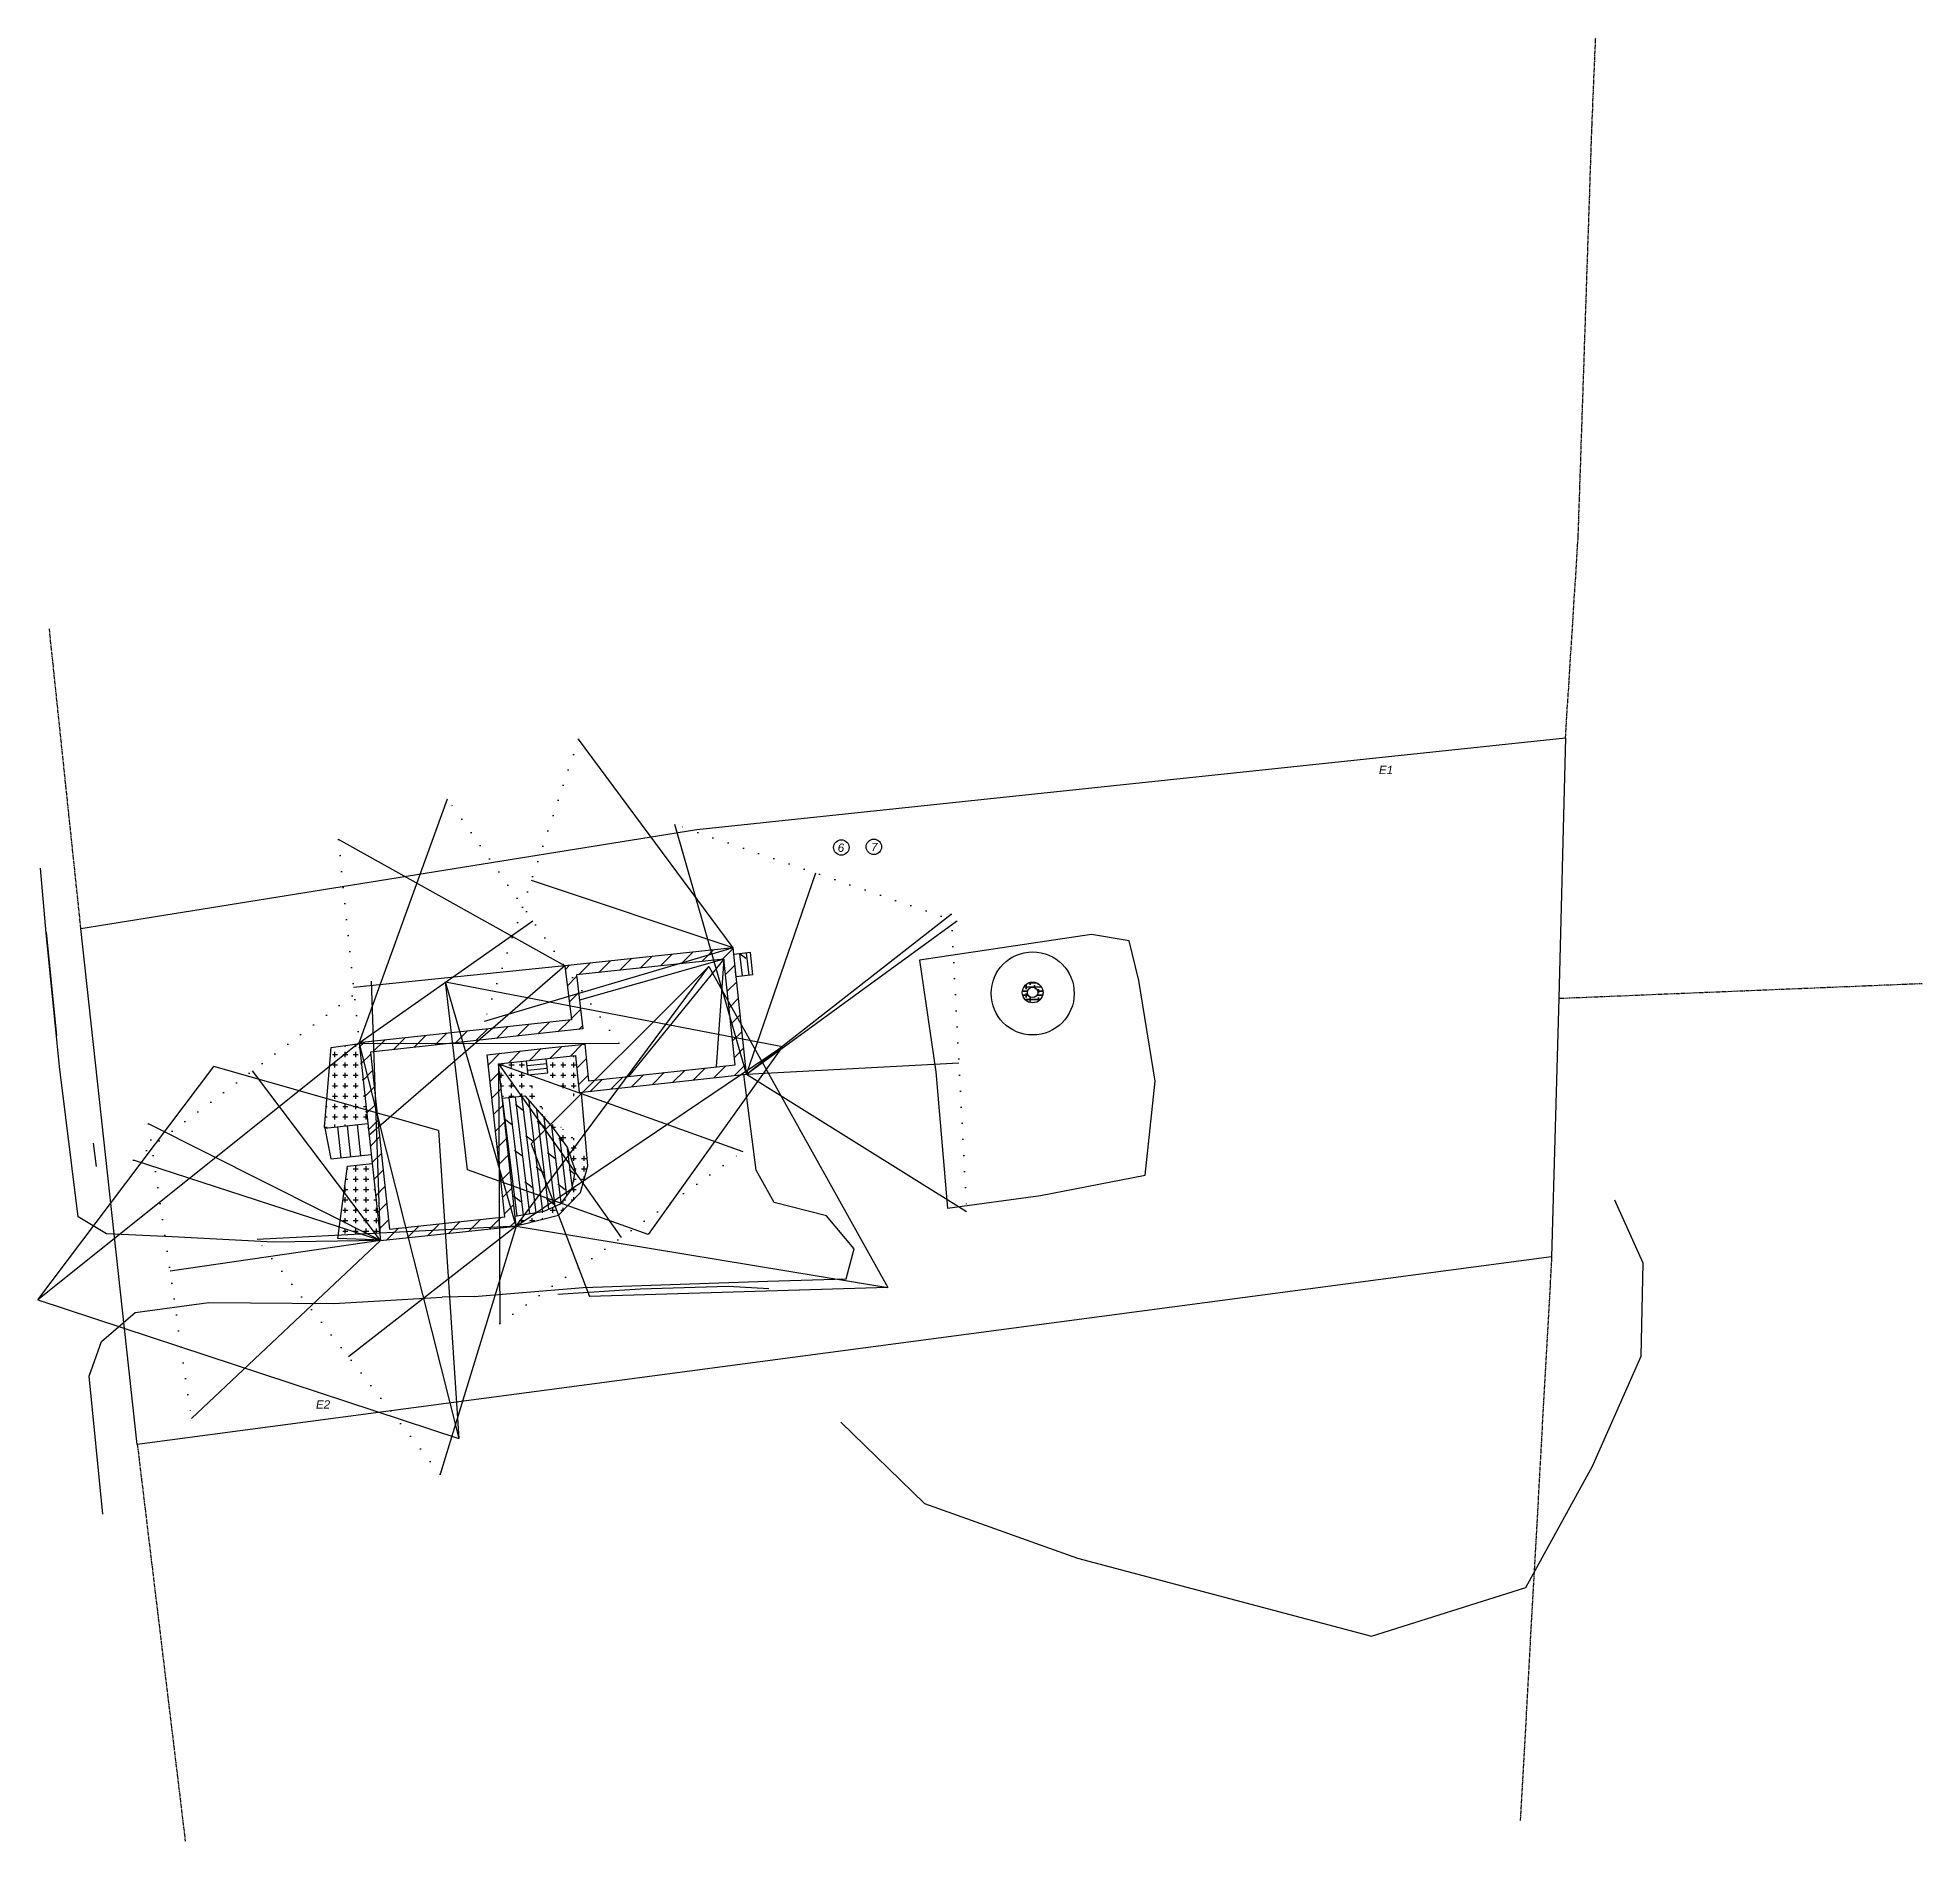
# Model space of a CAD drawing. Extents: x 1193500 to 1194056, y 250869 to 251284.
# Drawn here: x 1193693.2 to 1194056.4, y 250936.9 to 251284.4 of the extents above; entities that cross this region are included whole.
import ezdxf

# ---------------------------------------------------------------- set-up
doc = ezdxf.new("R2010")
doc.units = 0
doc.header["$MEASUREMENT"] = 0
doc.linetypes.add('ACAD_ISO07W100', pattern=[3, 0, -3])
doc.linetypes.add('CENTER2', pattern=[1.125, 0.75, -0.125, 0.125, -0.125])
for name, color, linetype, lineweight, true_color in [('Existing Cameras ... Back Door', 6, 'Continuous', 25, 0xff00ff), ('Existing Cameras ... Front Door', 6, 'Continuous', 25, 0xff00ff), ('Existing Cameras ... Garage', 6, 'Continuous', 25, 0xff00ff), ('New Cameras ... Garage ... Back Garage', 3, 'Continuous', 25, 0x00ff00), ('New Cameras ... Garage ... Back Yard', 3, 'Continuous', 25, 0x00ff00), ('New Cameras ... Garage ... Front Bulkhead', 3, 'Continuous', 25, 0x00ff00), ('New Cameras ... Garage ... Inside Garage', 3, 'Continuous', 25, 0x00ff00), ('New Cameras ... Garage ... Side Garage', 3, 'Continuous', 25, 0x00ff00), ('New Cameras ... House ... Back Bulkhead', 30, 'Continuous', 25, 0xff7f00), ('New Cameras ... House ... Deck', 30, 'Continuous', 25, 0xff7f00), ('New Cameras ... House ... Front Drive', 30, 'Continuous', 25, 0xff7f00), ('New Cameras ... House ... Front Yard', 30, 'Continuous', 25, 0xff7f00), ('New Cameras ... House ... Side Drive', 30, 'Continuous', 25, 0xff7f00)]:
    doc.layers.add(name, color=color, linetype=linetype, lineweight=lineweight, true_color=true_color)
doc.layers.add('HATCH-BOUNDARY', color=2, linetype='Continuous', true_color=0xffff00, plot=False)
for name, color, linetype, true_color in [('X-BLDG', 7, 'Continuous', 0x7f3f3f), ('X-BLDG-HATCH', 9, 'Continuous', 0x808080), ('X-BLDG-STEPS', 7, 'Continuous', 0x7fdfff), ('X-BND', 5, 'Continuous', 0x0000ff), ('X-BND-ABUTTERS', 1, 'CENTER2', 0xff0000), ('X-BND-ENCROACHMENTS', 2, 'Continuous', 0xffff00), ('X-EOP-ASPH', 7, 'Continuous', 0xff7f7f), ('X-FENCE-PICKET', 1, 'PICKET_1', 0xff0000), ('X-LANDSCAPE', 7, 'Continuous', 0xc0c0c0)]:
    doc.layers.add(name, color=color, linetype=linetype, true_color=true_color)
doc.layers.add('X-BLDG-DECK', color=7, linetype='Continuous')
doc.styles.add('textstyle11', font='ariali.ttf')
doc.styles.add('textstyle12', font='ariali.ttf')
doc.styles.add('textstyle123', font='')
doc.styles.add('textstyle38', font='')
doc.styles.add('textstyle80', font='')
doc.styles.add('textstyle81', font='')
doc.styles.get('textstyle123').set_extended_font_data('Arial', italic=True)
doc.styles.get('textstyle38').set_extended_font_data('Arial', italic=True)
doc.styles.get('textstyle80').set_extended_font_data('Arial', italic=True)
doc.styles.get('textstyle81').set_extended_font_data('Arial', italic=True)
doc.linetypes.add('PICKET_1', pattern='A,1,-0.05,["V",textstyle12,S=0.075,R=0,X=-0.025,Y=-0.0375],-0.05', length=1.1)
doc.linetypes.add('PICKET_4', pattern='A,0.25,-0.1,["V",textstyle11,S=0.075,R=0,X=-0.025,Y=-0.0375],-0.1', length=0.45)
pattern_1 = [(97, (0, 0), (-1.2411789626, -0.1523976139), []), (142, (0, 0), (-2.176671146, -2.786012019), [1.768, -3.5355])]
pattern_2 = [(0, (3e-17, 0.5), (0, 2), [1, -1]), (90, (0.5, 0), (-2, 1e-16), [1, -1])]

msp = doc.modelspace()

# ---------------------------------------------------------------- texts
at = {"layer": 'X-BND-ENCROACHMENTS', "char_height": 1.6, "attachment_point": 4}
for s, insert, width, style in [('\\pxqc;E1', (1193951.59, 251143.33), 2.8557, 'textstyle38'), ('\\pxqc;6', (1193846.69, 251128.34), 2.609, 'textstyle81'), ('\\pxqc;7', (1193853.13, 251128.49), 2.609, 'textstyle80'), ('\\pxqc;E2', (1193746.79, 251021.1), 2.8525, 'textstyle123')]:
    msp.add_mtext(s, dxfattribs=dict(at, insert=insert, width=width, style=style))

# ---------------------------------------------------------------- hatches: boundary and pattern name
at = {"layer": 'X-BLDG-HATCH', "transparency": 33554687}
h = msp.add_hatch(dxfattribs=at)
h.set_pattern_fill('ANSI31', color=256, scale=20, style=0, pattern_type=0)
h.paths.add_polyline_path([(1193759.25, 251052.66), (1193785.43, 251055.45), (1193782.02, 251086.69), (1193791.94, 251087.82), (1193796.88, 251088.34), (1193797.56, 251081.22), (1193829.83, 251084.75), (1193827.2, 251109.07), (1193794.82, 251105.6), (1193796.05, 251095.21), (1193755.15, 251090.75)], flags=0)
h.paths.add_polyline_path([(1193761.03, 251054.86), (1193783.22, 251057.23), (1193779.82, 251088.46), (1193791.72, 251089.81), (1193798.68, 251090.53), (1193799.36, 251083.42), (1193827.63, 251086.52), (1193825.42, 251106.87), (1193797.04, 251103.83), (1193798.27, 251093.44), (1193757.35, 251088.98)], flags=0)
h = msp.add_hatch(dxfattribs=at)
h.set_pattern_fill('DOLMIT', color=256, scale=5, angle=97, style=0, pattern_type=0)
h.set_pattern_definition(pattern_1)
h.paths.add_polyline_path([(1193831, 251103.85), (1193830.59, 251108.15), (1193827.33, 251107.8), (1193827.8, 251103.5)], flags=0)
h = msp.add_hatch(dxfattribs=at)
h.set_pattern_fill('DOLMIT', color=256, scale=5, angle=97, style=0, pattern_type=0)
h.set_pattern_definition(pattern_1)
h.paths.add_polyline_path([(1193785.23, 251057.31), (1193790.77, 251058.24), (1193793.91, 251059.69), (1193796.08, 251062.55), (1193796.81, 251066.14), (1193795.26, 251070.64), (1193792.38, 251074.59), (1193787.07, 251080.55), (1193782.74, 251080.09)], flags=0)
at = {"layer": 'X-LANDSCAPE', "transparency": 33554687}
h = msp.add_hatch(dxfattribs=at)
h.set_pattern_fill('AR-B816C', color=256, scale=0.1, style=0, pattern_type=0)
h.set_pattern_definition([(0, (0, 0), (0.80001, 0.80001), [1.56011, -0.03741]), (0, (-0.8, 0.0374), (0.80001, 0.80001), [1.56011, -0.03741]), (90, (0, 0), (-0.80001, 0.80001), [-0.83741, 0.76011]), (90, (-0.0374, 5e-18), (-0.80001, 0.80001), [-0.83741, 0.76011])])
edge = h.paths.add_edge_path(flags=0)
edge.add_arc((1193884.93, 251100.47), 2, 0, 180)
edge.add_arc((1193884.93, 251100.47), 2, 180, 360)
edge = h.paths.add_edge_path(flags=0)
edge.add_arc((1193884.93, 251100.47), 1, 0, 180)
edge.add_arc((1193884.93, 251100.47), 1, 180, 360)
h = msp.add_hatch(dxfattribs=at)
h.set_pattern_fill('PLUS', scale=2, style=0, pattern_type=0)
h.set_pattern_definition(pattern_2)
h.paths.add_polyline_path([(1193754.78, 251090.58), (1193749.76, 251089.84), (1193748.46, 251074.49), (1193748.56, 251074.34), (1193756.82, 251075.22), (1193755.17, 251090.62)], flags=0)
h.paths.add_polyline_path([(1193752.92, 251067.03), (1193751.07, 251053.09), (1193757.99, 251052.79), (1193759.22, 251052.92), (1193757.65, 251067.54)], flags=0)
h = msp.add_hatch(dxfattribs=at)
h.set_pattern_fill('PLUS', scale=2, style=0, pattern_type=0)
h.set_pattern_definition(pattern_2)
h.paths.add_polyline_path([(1193798.01, 251081.26), (1193797.56, 251081.22), (1193796.88, 251088.34), (1193791.94, 251087.82), (1193791.21, 251087.74), (1193791.42, 251085.89), (1193791.42, 251085.89), (1193791.42, 251085.89), (1193791.52, 251084.99), (1193792.95, 251082.58), (1193795.66, 251080.53), (1193797.73, 251080.49), (1193798.08, 251080.52), (1193798.03, 251081.07)], flags=0)
h.paths.add_polyline_path([(1193787.42, 251087.31), (1193782.02, 251086.69), (1193782.74, 251080.09), (1193787.07, 251080.55), (1193792.38, 251074.59), (1193795.26, 251070.64), (1193796.81, 251066.14), (1193796.08, 251062.55), (1193793.91, 251059.69), (1193790.77, 251058.24), (1193785.23, 251057.31), (1193785.43, 251055.45), (1193786.52, 251055.79), (1193793.56, 251057.54), (1193797.84, 251061.94), (1193799.21, 251067.07), (1193799.1, 251068.29), (1193799.1, 251068.29), (1193796.53, 251072.35), (1193791.12, 251077.1), (1193789.06, 251081.01), (1193787.72, 251084.59)], flags=0)

# ---------------------------------------------------------------- linework, layer by layer
at = {"layer": 'Existing Cameras ... Back Door'}
for p, q in [((1193771.78, 251102.54), (1193836.71, 251090.07)), ((1193776.02, 251066.31), (1193771.78, 251102.54)), ((1193785.43, 251055.45), (1193771.78, 251102.54)), ((1193785.43, 251055.45), (1193836.71, 251090.07)), ((1193836.71, 251090.07), (1193810.87, 251053.83)), ((1193810.87, 251053.83), (1193776.02, 251066.31))]:
    msp.add_line(p, q, dxfattribs=at)
at = {"layer": 'Existing Cameras ... Front Door'}
for p, q in [((1193755.15, 251090.75), (1193693.23, 251041.26)), ((1193755.17, 251090.62), (1193774.34, 251014.52)), ((1193693.23, 251041.26), (1193727.19, 251086.21)), ((1193770.47, 251073.85), (1193727.19, 251086.21)), ((1193770.47, 251073.85), (1193774.34, 251014.52)), ((1193693.23, 251041.26), (1193774.34, 251014.52))]:
    msp.add_line(p, q, dxfattribs=at)
at = {"layer": 'Existing Cameras ... Garage'}
for p, q in [((1193785.43, 251055.45), (1193822.51, 251105.45)), ((1193788.28, 251071.31), (1193822.51, 251105.45)), ((1193822.51, 251105.45), (1193857.06, 251043.62)), ((1193788.28, 251071.31), (1193799.57, 251041.88)), ((1193785.43, 251055.45), (1193857.06, 251043.62)), ((1193857.06, 251043.62), (1193799.57, 251041.88))]:
    msp.add_line(p, q, dxfattribs=at)
at = {"layer": 'HATCH-BOUNDARY'}
for points in [[(1193694.85, 251112.06), (1193696.83, 251092.12)], [(1193847.96, 251017.68), (1193864.07, 251002), (1193893.59, 250991.45), (1193950.25, 250976.45), (1193979.94, 250985.86), (1193992.79, 251009.22), (1194002.21, 251030.4), (1194002.58, 251048.29), (1193997.13, 251060.46)]]:
    msp.add_lwpolyline(points, dxfattribs=at)
msp.add_lwpolyline([(1193761.03, 251054.86), (1193783.22, 251057.23), (1193779.82, 251088.46), (1193791.72, 251089.81), (1193798.68, 251090.53), (1193799.36, 251083.42), (1193827.63, 251086.52), (1193825.42, 251106.87), (1193797.04, 251103.83), (1193798.27, 251093.44), (1193757.35, 251088.98)], close=True, dxfattribs=at)
at = {"layer": 'New Cameras ... Garage ... Back Garage'}
for q in [(1193816, 251132.8), (1193843.13, 251123.49), (1193870.25, 251114.17)]:
    msp.add_line((1193829.83, 251084.75), q, dxfattribs=at)
at = {"layer": 'New Cameras ... Garage ... Back Garage', "linetype": 'ACAD_ISO07W100'}
msp.add_line((1193870.25, 251114.17), (1193816, 251132.8), dxfattribs=at)
at = {"layer": 'New Cameras ... Garage ... Back Yard'}
for q in [(1193869.24, 251115.52), (1193870.73, 251086.88), (1193872.22, 251058.24)]:
    msp.add_line((1193829.83, 251084.75), q, dxfattribs=at)
at = {"layer": 'New Cameras ... Garage ... Back Yard', "linetype": 'ACAD_ISO07W100'}
msp.add_line((1193869.24, 251115.52), (1193872.22, 251058.24), dxfattribs=at)
at = {"layer": 'New Cameras ... Garage ... Front Bulkhead'}
for q in [(1193751.16, 251129.96), (1193754.08, 251101.43), (1193757, 251072.9)]:
    msp.add_line((1193794.82, 251105.6), q, dxfattribs=at)
at = {"layer": 'New Cameras ... Garage ... Front Bulkhead', "linetype": 'ACAD_ISO07W100'}
msp.add_line((1193751.16, 251129.96), (1193757, 251072.9), dxfattribs=at)
at = {"layer": 'New Cameras ... Garage ... Inside Garage'}
for q in [(1193797.62, 251098.96), (1193807.04, 251084.27), (1193823.93, 251086.12)]:
    msp.add_line((1193825.42, 251106.87), q, dxfattribs=at)
at = {"layer": 'New Cameras ... Garage ... Side Garage', "linetype": 'ACAD_ISO07W100'}
msp.add_line((1193797.43, 251149.25), (1193779.26, 251094.84), dxfattribs=at)
at = {"layer": 'New Cameras ... Garage ... Side Garage'}
for q in [(1193797.43, 251149.25), (1193788.35, 251122.04), (1193779.26, 251094.84)]:
    msp.add_line((1193827.2, 251109.07), q, dxfattribs=at)
at = {"layer": 'New Cameras ... House ... Back Bulkhead'}
for p, q in [((1193755.15, 251090.75), (1193772.21, 251137.75)), ((1193755.15, 251090.75), (1193788.65, 251114.26)), ((1193755.17, 251090.62), (1193805.17, 251090.67))]:
    msp.add_line(p, q, dxfattribs=at)
at = {"layer": 'New Cameras ... House ... Back Bulkhead', "linetype": 'ACAD_ISO07W100'}
msp.add_line((1193805.17, 251090.67), (1193772.21, 251137.75), dxfattribs=at)
at = {"layer": 'New Cameras ... House ... Deck'}
for q in [(1193805.68, 251053.26), (1193782.26, 251036.69), (1193829.09, 251069.82)]:
    msp.add_line((1193782.02, 251086.69), q, dxfattribs=at)
at = {"layer": 'New Cameras ... House ... Deck', "linetype": 'ACAD_ISO07W100'}
msp.add_line((1193782.26, 251036.69), (1193829.09, 251069.82), dxfattribs=at)
at = {"layer": 'New Cameras ... House ... Front Drive'}
for q in [(1193714.6, 251075.16), (1193718.72, 251046.78), (1193722.84, 251018.4)]:
    msp.add_line((1193759.25, 251052.66), q, dxfattribs=at)
at = {"layer": 'New Cameras ... House ... Front Drive', "linetype": 'ACAD_ISO07W100'}
msp.add_line((1193714.6, 251075.16), (1193722.84, 251018.4), dxfattribs=at)
at = {"layer": 'New Cameras ... House ... Front Yard', "linetype": 'ACAD_ISO07W100'}
msp.add_line((1193711.7, 251068.13), (1193757.52, 251102.63), dxfattribs=at)
at = {"layer": 'New Cameras ... House ... Front Yard'}
for q in [(1193757.52, 251102.63), (1193734.61, 251085.38), (1193711.7, 251068.13)]:
    msp.add_line((1193759.25, 251052.66), q, dxfattribs=at)
at = {"layer": 'New Cameras ... House ... Side Drive'}
for q in [(1193735.49, 251052.86), (1193753.14, 251030.25), (1193770.78, 251007.64)]:
    msp.add_line((1193785.43, 251055.45), q, dxfattribs=at)
at = {"layer": 'New Cameras ... House ... Side Drive', "linetype": 'ACAD_ISO07W100'}
msp.add_line((1193770.78, 251007.64), (1193735.49, 251052.86), dxfattribs=at)
at = {"layer": 'X-BLDG'}
msp.add_lwpolyline([(1193759.25, 251052.66), (1193785.43, 251055.45), (1193782.02, 251086.69), (1193796.88, 251088.34), (1193796.88, 251088.34), (1193797.56, 251081.22), (1193829.83, 251084.75), (1193827.2, 251109.07), (1193794.82, 251105.6), (1193796.05, 251095.21), (1193755.15, 251090.75)], close=True, dxfattribs=at)
at = {"layer": 'X-BLDG-DECK'}
for points in [[(1193830.59, 251108.15), (1193827.33, 251107.8)], [(1193831, 251103.85), (1193827.8, 251103.5)]]:
    msp.add_lwpolyline(points, dxfattribs=at)
at = {"layer": 'X-BLDG-DECK', "flags": 128}
for points in [[(1193831, 251103.85), (1193830.59, 251108.15)], [(1193782.74, 251080.09), (1193787.07, 251080.55), (1193792.38, 251074.59), (1193795.26, 251070.64), (1193796.81, 251066.14), (1193796.08, 251062.55), (1193793.91, 251059.69), (1193790.77, 251058.24), (1193785.23, 251057.31)]]:
    msp.add_lwpolyline(points, dxfattribs=at)
at = {"layer": 'X-BLDG-STEPS'}
for points in [[(1193787.72, 251084.59), (1193787.42, 251087.31)], [(1193787.52, 251086.38), (1193791.31, 251086.78)], [(1193787.62, 251085.48), (1193791.42, 251085.89)], [(1193787.72, 251084.59), (1193791.52, 251084.99)], [(1193748.56, 251074.34), (1193756.82, 251075.22)], [(1193749.71, 251068.4), (1193757.47, 251069.23)]]:
    msp.add_lwpolyline(points, dxfattribs=at)
at = {"layer": 'X-BLDG-STEPS', "flags": 128}
for points in [[(1193791.52, 251084.99), (1193791.21, 251087.74)], [(1193748.56, 251074.34), (1193749.71, 251068.4)], [(1193750.98, 251074.6), (1193751.62, 251068.61)], [(1193752.88, 251074.8), (1193753.53, 251068.81)], [(1193754.79, 251075.01), (1193755.43, 251069.02)]]:
    msp.add_lwpolyline(points, dxfattribs=at)
at = {"layer": 'X-BND'}
msp.add_lwpolyline([(1193701.55, 251112.78), (1193820.23, 251131.87), (1193987.6, 251149.49), (1193986.31, 251099.34), (1193984.93, 251049.54), (1193712.42, 251013.37)], close=True, dxfattribs=at)
at = {"layer": 'X-BND-ABUTTERS'}
for points in [[(1193987.6, 251149.49), (1193990.05, 251188.23), (1193992.71, 251267.65), (1193993.42, 251284.4)], [(1193701.55, 251112.78), (1193695.48, 251170.5)], [(1193986.31, 251099.34), (1194056.35, 251102.21)], [(1193984.93, 251049.54), (1193978.88, 250940.8)], [(1193712.42, 251013.37), (1193721.66, 250936.93)]]:
    msp.add_lwpolyline(points, dxfattribs=at)
at = {"layer": 'X-BND-ENCROACHMENTS'}
for centre in [(1193848.07, 251128.39), (1193854.34, 251128.52)]:
    msp.add_circle(centre, 1.49, dxfattribs=at)
at = {"layer": 'X-EOP-ASPH'}
for p, q in [((1193831.65, 251066.25), (1193829.38, 251084.15)), ((1193835.16, 251059.99), (1193831.65, 251066.25)), ((1193845.2, 251057.41), (1193835.16, 251059.99)), ((1193850.53, 251051.06), (1193845.2, 251057.41)), ((1193849.01, 251045.3), (1193850.53, 251051.06)), ((1193777.35, 251041.9), (1193798.34, 251043.65)), ((1193798.34, 251043.65), (1193833.82, 251044.82)), ((1193833.82, 251044.82), (1193849.01, 251045.3))]:
    msp.add_line(p, q, dxfattribs=at)
at = {"layer": 'X-EOP-ASPH', "flags": 128}
for points in [[(1193759.25, 251052.66), (1193738.67, 251052.38), (1193719.16, 251053.36), (1193706.49, 251053.94), (1193701.02, 251057.24), (1193697.41, 251086.21), (1193694.88, 251111.87), (1193693.77, 251124.4)], [(1193786.52, 251055.79), (1193793.56, 251057.54), (1193797.84, 251061.94), (1193799.21, 251067.07), (1193798.03, 251081.07)], [(1193705.76, 250999.98), (1193703.13, 251026.56), (1193705.5, 251033.22), (1193711.98, 251038.78), (1193726.19, 251040.73), (1193750.28, 251040.54), (1193771.19, 251041.74)]]:
    msp.add_lwpolyline(points, dxfattribs=at)
at = {"layer": 'X-EOP-ASPH'}
for points in [[(1193829.38, 251084.15), (1193829.32, 251084.69)], [(1193798.03, 251081.07), (1193798.01, 251081.26)], [(1193786.52, 251055.79), (1193785.43, 251055.45)], [(1193777.35, 251041.9), (1193771.19, 251041.74)]]:
    msp.add_lwpolyline(points, dxfattribs=at)
at = {"layer": 'X-FENCE-PICKET', "linetype": 'PICKET_4', "flags": 128}
msp.add_lwpolyline([(1193863.11, 251106.7), (1193866.26, 251085.19), (1193868.55, 251058.9), (1193886.42, 251061.35), (1193906.62, 251065.27), (1193908.54, 251083.38), (1193905.41, 251102.8), (1193903.51, 251110.42), (1193896.29, 251111.63)], close=True, dxfattribs=at)
at = {"layer": 'X-FENCE-PICKET', "flags": 128}
msp.add_lwpolyline([(1193703.91, 251071.43), (1193704.47, 251066.94)], dxfattribs=at)
at = {"layer": 'X-FENCE-PICKET', "linetype": 'PICKET_4', "flags": 128}
msp.add_lwpolyline([(1193793.43, 251042.35), (1193809.32, 251043.38), (1193826.26, 251043.9), (1193834.09, 251043.4)], dxfattribs=at)
at = {"layer": 'X-LANDSCAPE', "flags": 128}
for points in [[(1193748.46, 251074.49), (1193749.76, 251089.84), (1193754.78, 251090.58)], [(1193757.99, 251052.79), (1193751.07, 251053.09), (1193752.92, 251067.03)]]:
    msp.add_lwpolyline(points, dxfattribs=at)
at = {"layer": 'X-LANDSCAPE'}
for points in [[(1193754.78, 251090.58), (1193755.17, 251090.62)], [(1193748.46, 251074.49), (1193748.56, 251074.34)], [(1193752.92, 251067.03), (1193757.65, 251067.54)], [(1193757.99, 251052.79), (1193759.22, 251052.92)]]:
    msp.add_lwpolyline(points, dxfattribs=at)
for centre, radius in [((1193884.94, 251100.28), 8), ((1193884.93, 251100.47), 2), ((1193884.93, 251100.47), 1)]:
    msp.add_circle(centre, radius, dxfattribs=at)

msp.set_redraw_order([(e.dxf.handle, doc.entitydb.next_handle()) for e in msp.query("TEXT MTEXT ATTDEF DIMENSION ARC_DIMENSION")])  # texts and dimensions are drawn at this point

doc.saveas('drawing.dxf')
